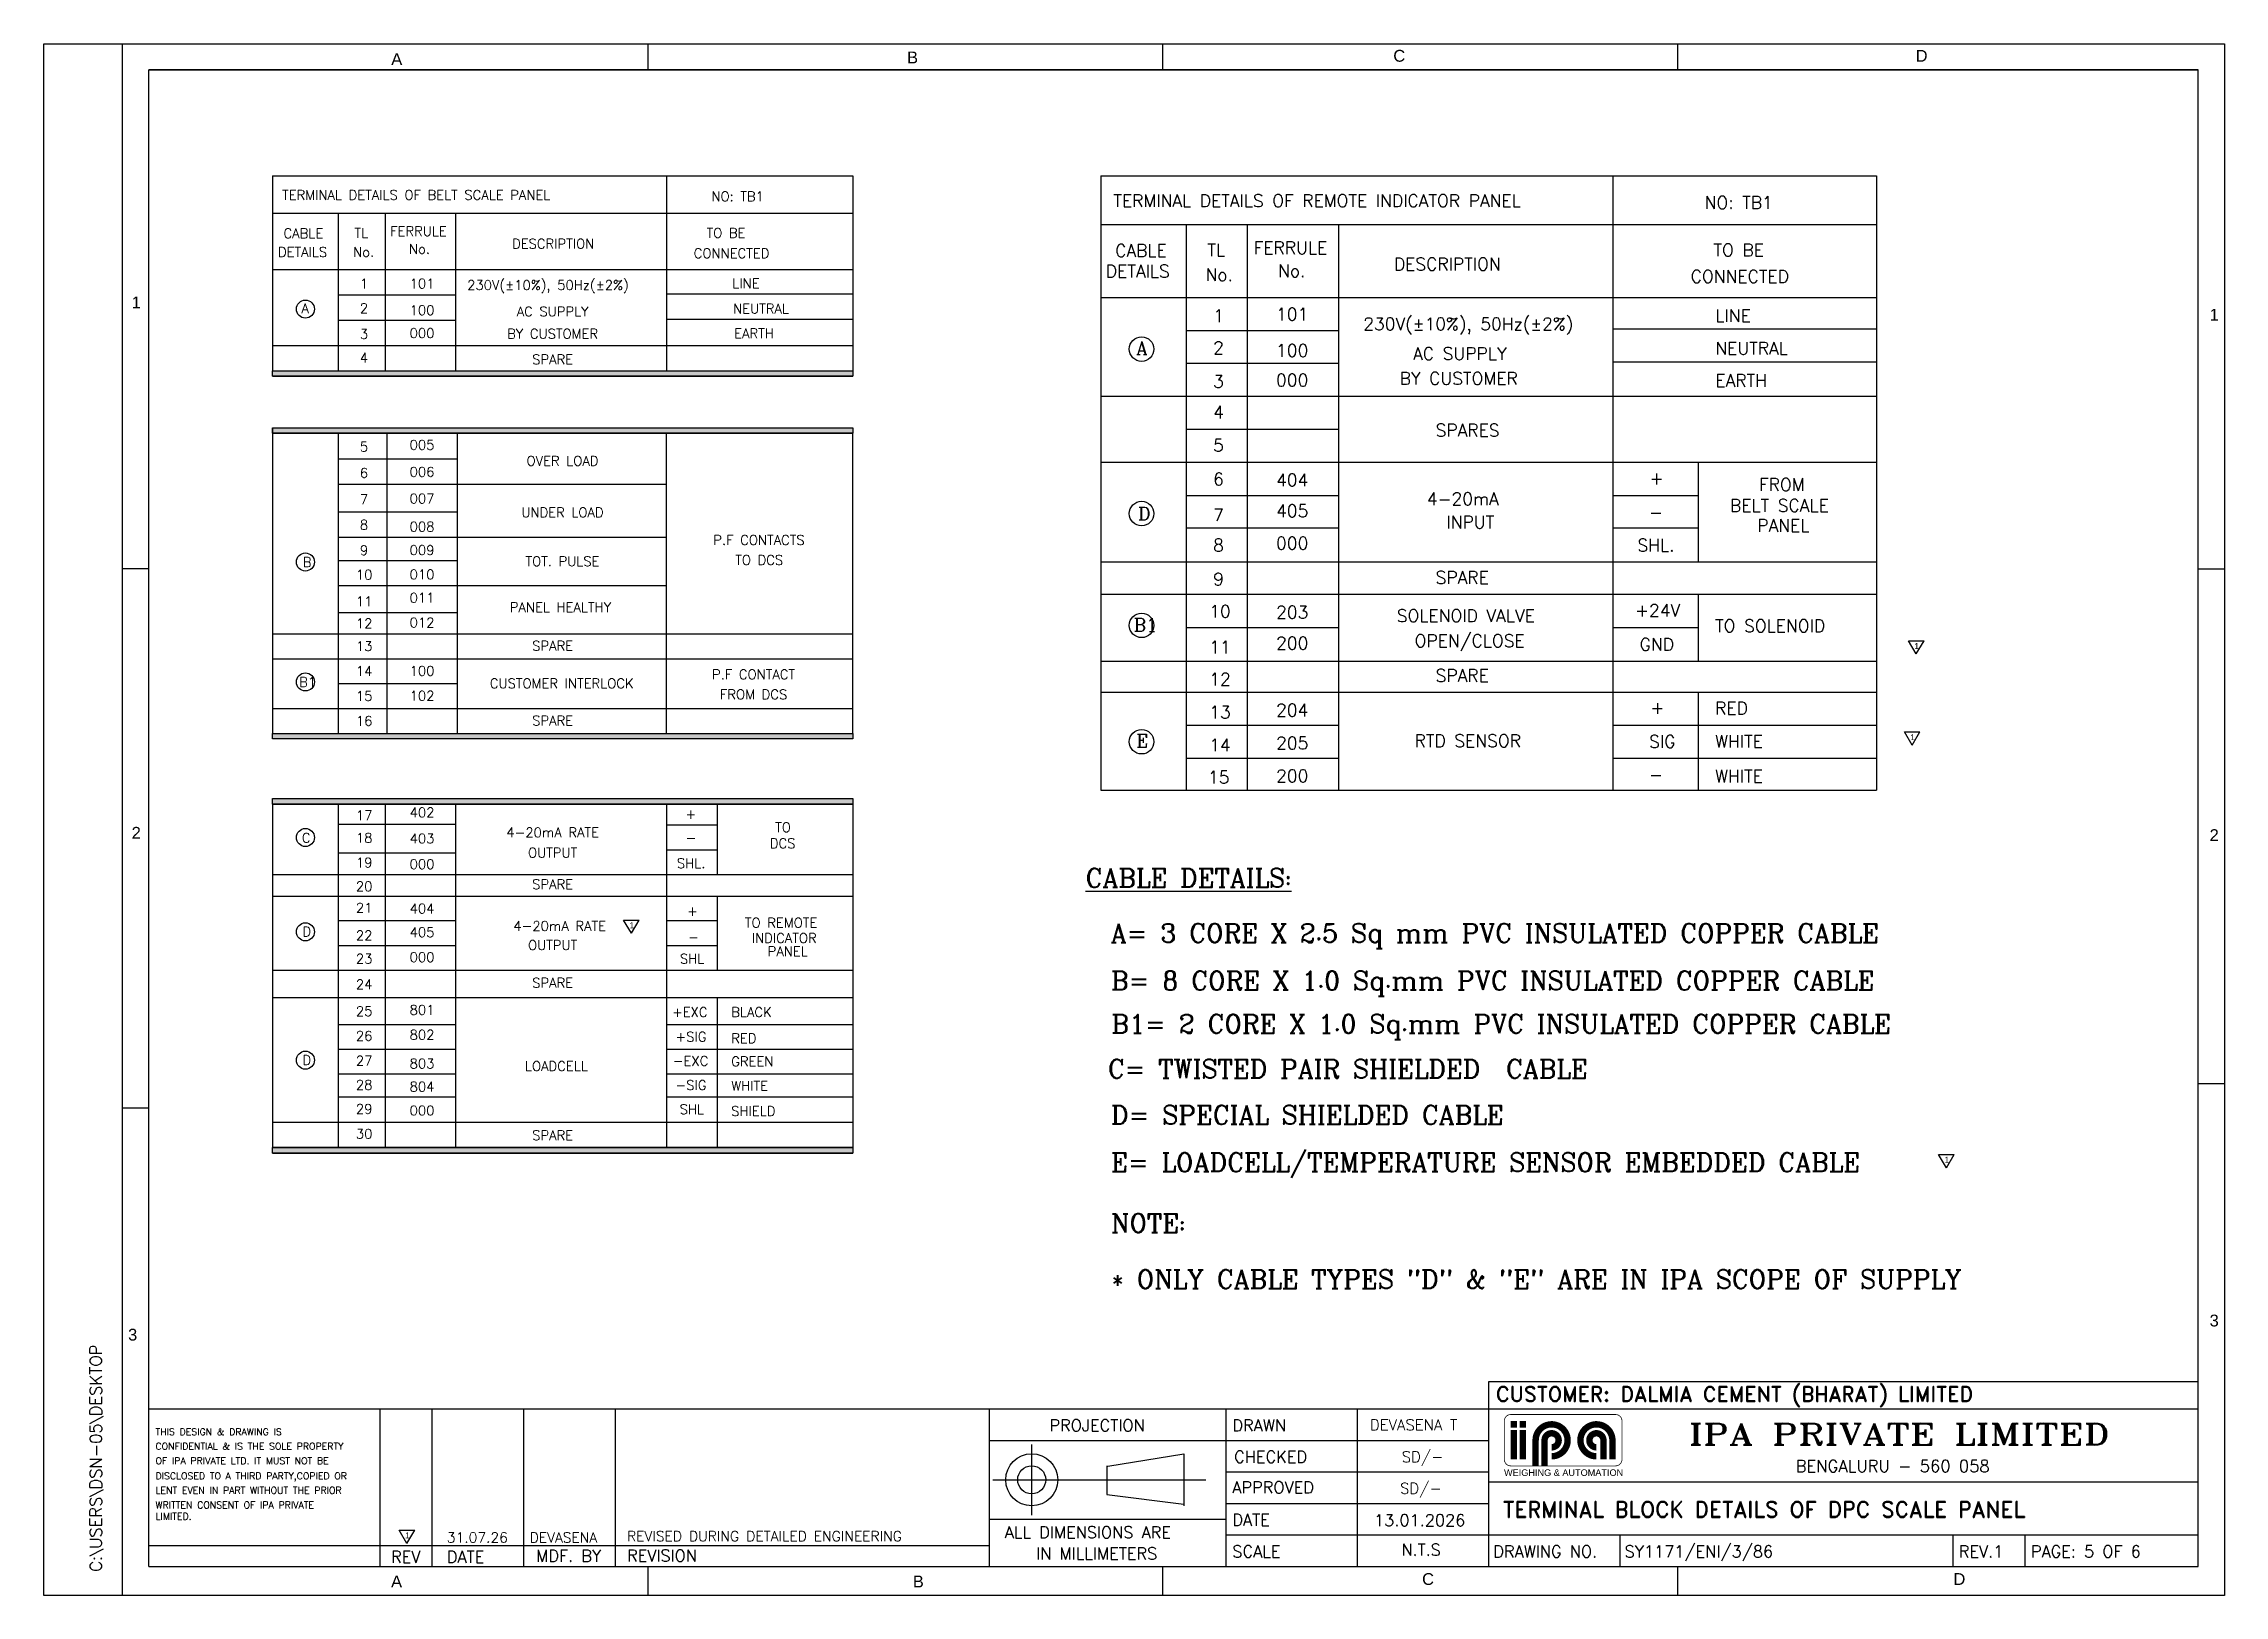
# Model space of a CAD drawing. Header units: inches. Extents: x 784 to 2184505, y 7 to 371504.
# Drawn here: x 707343 to 835854, y 275330 to 366831 of the extents above; entities that cross this region are included whole.
import ezdxf
from ezdxf.enums import TextEntityAlignment as Align

# ---------------------------------------------------------------- set-up
doc = ezdxf.new("R2010")
doc.units = ezdxf.units.IN
doc.header["$MEASUREMENT"] = 0
doc.layers.add('Object', color=2, linetype='Continuous', lineweight=30)
doc.layers.add('SHEET', color=10, linetype='Continuous')
doc.styles.add('ROMAMC', font='romanc.shx', dxfattribs={"height": 7})
doc.styles.add('ROMANC', font='romanc.shx', dxfattribs={"height": 5})
doc.styles.add('ROMAND', font='romand', dxfattribs={"height": 3})
doc.styles.add('ROMANS', font='romans')
doc.styles.add('ROMANT', font='romant', dxfattribs={"width": 1.3, "height": 4})
doc.styles.get("Standard").update_dxf_attribs({"font": 'arial.ttf'})

msp = doc.modelspace()

# ---------------------------------------------------------------- texts
at = {"color": 0}
for s, height, style, p in [('CUSTOMER: DALMIA CEMENT (BHARAT) LIMITED', 891.4686096, 'ROMAND', (792933.54013, 286755.01884, 9781.55083)), ('PROJECTION', 696.694092, 'ROMAND', (766616.4417, 285005.53217, 12132.91572)), ('DRAWN', 696.694092, 'ROMAND', (777394.5259, 285005.53217, 12132.91572)), ('DEVASENA T', 643.056664, 'ROMAND', (785500.0991, 285064.74342, 12132.91572)), ('THIS DESIGN & DRAWING IS', 403.693172, 'ROMANC', (713936.36348, 284772.95699, 12132.91572)), ('CONFIDENTIAL & IS THE SOLE PROPERTY', 403.693172, 'ROMANC', (713936.36348, 283924.16622, 12132.91572)), ('OF IPA PRIVATE LTD. IT MUST NOT BE ', 403.693172, 'ROMANC', (713936.36348, 283065.02434, 12132.91572)), ('CHECKED', 696.694092, 'ROMAND', (777499.64747, 283156.55937, 12132.91572)), ('SD/-', 643.056664, 'ROMAND', (787373.70948, 283177.99599, 12132.91572)), ('DISCLOSED TO A THIRD PARTY,COPIED OR', 403.693172, 'ROMANC', (713936.36348, 282174.82914, 12132.91572)), ('LENT EVEN IN PART WITHOUT THE PRIOR ', 403.693172, 'ROMANC', (713936.36348, 281326.03837, 12132.91572)), ('APPROVED', 696.694092, 'ROMAND', (777394.5259, 281350.66203, 12132.91572)), ('SD/-', 643.056664, 'ROMAND', (787275.04045, 281325.30902, 12132.91572)), ('WRITTEN CONSENT OF IPA PRIVATE ', 403.693172, 'ROMANC', (713936.36348, 280456.54538, 12132.91572)), ('LIMITED.', 403.693172, 'ROMANC', (713936.36348, 279786.01244, 12132.91572)), ('TERMINAL BLOCK DETAILS OF DPC SCALE PANEL', 938.3880101, 'ROMAND', (793340.48882, 279930.52518, 12015.34748)), ('31.07.26', 600, 'ROMAND', (731103.68178, 278445.88011, 12132.91572)), ('DEVASENA', 600, 'ROMAND', (735983.28856, 278445.88011, 12132.91572)), ('REVISED DURING DETAILED ENGINEERING', 600, 'ROMAND', (741723.19071, 278522.0757, 12132.91572)), ('ALL DIMENSIONS ARE ', 696.6940917, 'ROMAND', (763982.29581, 278702.36594, 12132.91572)), ('DATE', 696.694092, 'ROMAND', (777394.5259, 279436.41849, 12132.91572)), ('13.01.2026', 697.03662, 'ROMAND', (785746.705, 279411.83208, 12132.91572)), ('REV', 696.694092, 'ROMAND', (727818.4182, 277251.79575, 12132.91572)), ('DATE', 696.694092, 'ROMAND', (731103.68178, 277251.79575, 12132.91572)), ('REVISION', 696.694092, 'ROMAND', (741723.19071, 277327.99135, 12132.91572)), ('IN MILLIMETERS', 696.6940917, 'ROMAND', (765833.80073, 277453.44136, 12132.91572)), ('SCALE', 696.694092, 'ROMAND', (777394.5259, 277574.88392, 12132.91572)), ('N.T.S', 696.694092, 'ROMAND', (787352.32086, 277673.24611, 12132.91572)), ('DRAWING NO.', 696.6940917, 'ROMAND', (792770.06677, 277574.12852, 12132.91572)), ('SY1171/ENI/3/86', 696.6940917, 'ROMAND', (800511.11223, 277574.12852, 12132.91572)), ('REV.1', 696.694092, 'ROMAND', (820202.84062, 277574.12852, 12132.91572)), ('PAGE: 5 OF 6', 696.6940917, 'ROMAND', (824452.67834, 277574.12852, 12132.91572))]:
    msp.add_text(s, height=height, dxfattribs=dict(at, style=style)).set_placement(p)
at = {"color": 4, "style": 'ROMANT', "width": 1.3}
msp.add_text('IPA PRIVATE LIMITED', height=1258.2536029, dxfattribs=at).set_placement((804285.98796, 284213.80357, 424861.84625))
at = {"color": 4, "style": 'ROMAND'}
msp.add_text('BENGALURU - 560 058', height=707.7676516, dxfattribs=at).set_placement((810590.31094, 282605.9651, 424861.84625))
at = {"color": 0, "style": 'ROMAND'}
msp.add_text('MDF. BY', height=696.694092, dxfattribs=at).set_placement((738281.84333, 277662.74435, 12132.91572), align=Align.MIDDLE)
at = {"layer": 'Object', "color": 7, "insert": (789666.53092, 282760.84914), "char_height": 385.1902062, "width": 14498.5023624, "attachment_point": 1, "style": 'ROMANS'}
msp.add_mtext('\\pxqc;{\\fArial|b0|i0|c0|p0;\\C4;WEIGHING & AUTOMATION}', dxfattribs=at)
at = {"layer": 'SHEET', "color": 0, "linetype": 'Continuous'}
for s, height, p in [('A', 696.69409, (727828.88184, 365569.18289, 12132.91572)), ('B', 696.69409, (758224.65321, 365665.88994, 12132.91572)), ('C', 696.69409, (786877.99201, 365762.5972, 12132.91572)), ('D', 696.69409, (817660.97066, 365762.5972, 12132.91572)), ('1', 696.69409, (712530.93075, 351220.32671, 12132.91572)), ('1', 696.69409, (834983.35369, 350493.66358, 12132.91572)), ('1', 350, (817585.03289, 331130.90907, 12132.91572)), ('1', 350, (817345.03289, 325758.20508, 12132.91572)), ('2', 696.69409, (712530.93075, 319948.06382, 12132.91572)), ('2', 696.69409, (834983.35369, 319811.4431, 12132.91572)), ('1', 350, (741871.69844, 314669.36492, 12132.91572)), ('1', 350, (819365.03289, 300840.90907, 12132.91572)), ('3', 696.69409, (834983.35369, 291188.43216, 12132.91572)), ('3', 696.69409, (712320.8446, 290354.8484, 12132.91572)), ('1', 350, (728645.03289, 278690.90907, 12132.91572)), ('A', 696.69409, (727818.4182, 275802.57401, 12132.91572)), ('B', 696.69409, (758565.14581, 275802.57401, 12132.91572)), ('C', 696.69409, (788576.53331, 275946.71886, 12132.91572)), ('D', 696.69409, (819886.49078, 275946.71842, 12132.91572))]:
    msp.add_text(s, height=height, dxfattribs=at).set_placement(p)
at = {"layer": 'SHEET', "color": 0, "linetype": 'Continuous', "style": 'ROMAMC'}
for s, height, p in [('TERMINAL DETAILS OF BELT SCALE PANEL', 568.2808043, (721396.84245, 357621.8071, 7065.37721)), ('NO: TB1', 568.280804, (746696.12902, 357537.60286, 7065.37721)), ('TERMINAL DETAILS OF REMOTE INDICATOR PANEL', 738.185103, (770379.63988, 357197.41273, 7065.37721)), ('NO: TB1', 738.185103, (805226.59376, 357088.03314, 7065.37721)), ('FERRULE', 568.280804, (727763.66143, 355485.40005, 7065.37721)), ('DETAILS', 568.280804, (721154.12112, 354256.84237, 7065.37721)), ('CABLE', 568.280804, (721482.40695, 355359.42384, 7065.37721)), ('No.', 568.280804, (725580.08167, 354263.6352, 7065.37721)), ('TL', 568.280804, (725660.14245, 355383.02596, 7065.37721)), ('No.', 568.280804, (728872.58504, 354439.53961, 7065.37721)), ('DESCRIPTION', 568.2808043, (734948.85892, 354743.37419, 7065.37721)), ('CONNECTED', 568.280804, (745655.33563, 354183.67873, 7065.37721)), ('TO BE', 568.280804, (746412.98965, 355383.02596, 7065.37721)), ('CABLE', 738.185103, (770490.7864, 354258.6233, 7065.37721)), ('TL', 738.185103, (775917.57909, 354289.28197, 7065.37721)), ('FERRULE', 738.185103, (778650.00708, 354422.26381, 7065.37721)), ('TO BE', 738.185103, (805744.38179, 354289.28197, 7065.37721)), ('DETAILS', 738.185103, (769937.75232, 353047.93828, 7065.37721)), ('No.', 738.185103, (775813.58179, 352835.21634, 7065.37721)), ('No.', 738.185103, (780090.47609, 353063.71256, 7065.37721)), ('DESCRIPTION', 738.185103, (786915.26448, 353458.38745, 7065.37721)), ('CONNECTED', 738.185103, (804405.97267, 352731.35452, 7065.37721)), ('1', 568.2808, (725976.28345, 352399.37352, 7065.37721)), ('101', 568.280804, (728914.46386, 352398.31969, 7065.37721)), ('230V(±10%), 50Hz(±2%)', 568.2808043, (732302.18556, 352310.0362, 7065.37721)), ('LINE', 568.280804, (747928.70477, 352404.65509, 7065.37721)), ('A', 568.2808, (722544.94429, 350944.65866, 7065.37721)), ('2', 568.2808, (725976.28345, 350944.65866, 7065.37721)), ('100', 568.280804, (728914.46386, 350825.9652, 7065.37721)), ('NEUTRAL', 568.280804, (747976.59255, 350922.69552, 7065.37721)), ('1', 738.1851, (776261.83779, 350413.57868, 7065.37721)), ('101', 738.185103, (779970.75509, 350508.82688, 7065.37721)), ('LINE', 738.185103, (805857.5002, 350420.43933, 7065.37721)), ('3', 568.2808, (725976.28345, 349417.88604, 7065.37721)), ('000', 568.280804, (728914.46386, 349480.36802, 7065.37721)), ('EARTH', 568.280804, (748041.87055, 349457.50274, 7065.37721)), ('230V(±10%), 50Hz(±2%)', 738.185103, (785111.50967, 349929.30094, 7065.37721)), ('4', 568.2808, (725976.28345, 348022.71471, 7065.37721)), ('A', 771.33865, (771733.60521, 348501.87181, 440.57721)), ('2', 738.1851, (776261.83779, 348523.93392, 7065.37721)), ('100', 738.185103, (779970.75509, 348369.75356, 7065.37721)), ('AC SUPPLY', 738.185103, (788048.69195, 348178.92205, 7065.37721)), ('NEUTRAL', 738.185103, (805857.5002, 348495.40426, 7065.37721)), ('3', 738.1851, (776261.83779, 346540.68763, 7065.37721)), ('000', 738.185103, (779970.75509, 346621.85044, 7065.37721)), ('BY CUSTOMER', 738.185103, (787250.26197, 346721.8915, 7065.37721)), ('EARTH', 738.185103, (805857.5002, 346592.1489, 7065.37721)), ('4', 738.1851, (776261.83779, 344728.3887, 7065.37721)), ('5', 568.2808, (725976.77252, 342775.51437, 7065.37721)), ('005', 568.280804, (728914.95293, 342881.76595, 7065.37721)), ('5', 738.1851, (776261.83779, 342775.99456, 7065.37721)), ('SPARES', 738.185103, (789374.65035, 343662.97948, 7065.37721)), ('006', 568.280804, (728914.95293, 341294.55442, 7065.37721)), ('6', 568.2808, (725976.77252, 341229.61859, 7065.37721)), ('6', 738.1851, (776261.83779, 340785.02741, 7065.37721)), ('404', 738.185103, (779970.75509, 340731.70279, 7065.37721)), ('+', 738.1851, (801987.88709, 340839.67228, 7065.37721)), ('FROM', 738.185103, (808426.77744, 340459.4797, 268049.47721)), ('7', 568.2808, (725976.77252, 339668.46825, 7065.37721)), ('007', 568.280804, (728914.95293, 339721.36586, 7065.37721)), ('D', 771.33865, (771845.23234, 338733.65493, 440.57721)), ('7', 738.1851, (776261.83779, 338669.68768, 7065.37721)), ('405', 738.185103, (779970.75509, 338910.01064, 7065.37721)), ('4-20mA', 738.185103, (788854.03885, 339617.84276, 7065.37721)), ('BELT SCALE', 738.185103, (806720.08268, 339228.61321, 268049.47721)), ('8', 568.2808, (725976.77252, 338173.93999, 7065.37721)), ('008', 568.280804, (728914.95293, 338062.42124, 7065.37721)), ('INPUT', 738.185103, (790012.05526, 338246.58586, 7065.37721)), ('-', 738.1851, (801955.41378, 338836.09211, 7065.37721)), ('PANEL', 738.185103, (808330.18743, 338043.275, 268049.47721)), ('9', 568.2808, (725981.25914, 336669.77002, 7065.37721)), ('009', 568.280804, (728914.95293, 336679.79001, 7065.37721)), ('P.F CONTACTS', 568.2808043, (746807.43597, 337277.51237, 7065.37721)), ('8', 738.1851, (776261.83779, 336884.92798, 7065.37721)), ('000', 738.185103, (779970.75509, 337002.4362, 7065.37721)), ('SHL.', 738.185103, (801266.35804, 336886.85412, 7065.37721)), ('B', 568.2808, (722613.93642, 335971.68841, 7065.37721)), ('10', 568.280804, (725744.26263, 335230.9983, 7065.37721)), ('010', 568.280804, (728914.95293, 335245.4373, 7065.37721)), ('TO DCS', 568.280804, (748101.25115, 336098.61084, 7065.37721)), ('9', 738.1851, (776261.83779, 334886.69065, 7065.37721)), ('SPARE', 738.185103, (789374.65035, 334982.97948, 7065.37721)), ('11', 568.280804, (725744.26263, 333659.70977, 7065.37721)), ('011', 568.280804, (728914.95293, 333871.98132, 7065.37721)), ('12', 568.280804, (725744.26263, 332360.4375, 7065.37721)), ('012', 568.280804, (728914.95293, 332407.63669, 7065.37721)), ('PANEL HEALTHY', 568.2808043, (734816.92119, 333314.21849, 7065.37721)), ('B1', 771.338652, (771585.18881, 332173.12111, 440.57721)), ('10', 738.185103, (776033.42139, 332985.61563, 7065.37721)), ('203', 738.185103, (779972.33869, 332932.29101, 7065.37721)), ('SOLENOID VALVE', 738.185103, (787085.62741, 332728.41411, 7065.37721)), ('+24V', 738.185103, (801124.95437, 333040.2605, 7065.37721)), ('TO SOLENOID', 738.185103, (805841.32362, 332131.97181, 7065.37721)), ('13', 568.280804, (725744.26263, 331016.99194, 7065.37721)), ('11', 738.185103, (776033.42139, 330870.2759, 7065.37721)), ('200', 738.185103, (779972.33869, 331110.59885, 7065.37721)), ('OPEN/CLOSE', 738.185103, (788137.43735, 331250.19474, 7065.37721)), ('GND', 738.185103, (801396.99738, 331036.68033, 7065.37721)), ('B1', 568.280804, (722400.25146, 328898.04025, 7065.37721)), ('14', 568.280804, (725744.26263, 329547.71467, 7065.37721)), ('100', 568.280804, (728914.95293, 329555.48824, 7065.37721)), ('P.F CONTACT', 568.2808043, (746731.10035, 329350.56539, 7065.37721)), ('12', 738.185103, (776033.42139, 328980.94271, 7065.37721)), ('SPARE', 738.185103, (789374.65035, 329203.33627, 7065.37721)), ('15', 568.280804, (725744.26263, 328078.4374, 7065.37721)), ('102', 568.280804, (728914.95293, 328091.1436, 7065.37721)), ('FROM DCS', 568.280804, (747195.12454, 328171.66385, 7065.37721)), ('13', 738.185103, (776033.42139, 327041.25272, 7065.37721)), ('204', 738.185103, (779972.33869, 327158.72258, 7065.37721)), ('+', 738.1851, (802034.95437, 327314.19081, 7065.37721)), ('RED', 738.185103, (805841.32362, 327272.0266, 7065.37721)), ('16', 568.280804, (725744.26263, 326609.16013, 7065.37721)), ('E', 771.33865, (771735.18881, 325349.95959, 440.57721)), ('14', 738.185103, (776033.42139, 325101.56274, 7065.37721)), ('205', 738.185103, (779972.33869, 325219.03259, 7065.37721)), ('RTD SENSOR', 738.185103, (788137.43735, 325352.19035, 7065.37721)), ('SIG', 738.185103, (801956.99738, 325310.61063, 7065.37721)), ('WHITE', 738.185103, (805841.32362, 325316.22866, 7065.37721)), ('15', 738.185103, (775960.17297, 323204.03835, 7065.37721)), ('200', 738.185103, (779972.33869, 323279.34261, 7065.37721)), ('WHITE', 738.185103, (805841.32362, 323269.46336, 7065.37721)), ('-', 738.1851, (801956.99738, 323354.81269, 7065.37721)), ('17', 568.280804, (725744.26263, 321036.52008, 7065.37721)), ('402', 568.280804, (728914.95293, 321213.5551, 7065.37721)), ('+', 568.2808, (745162.63017, 321117.22836, 7065.37721)), ('C', 568.2808, (722562.57063, 319715.82695, 7065.37721)), ('18', 568.280804, (725744.26263, 319715.82695, 7065.37721)), ('403', 568.280804, (728914.95293, 319676.47619, 7065.37721)), ('TO', 568.280804, (750454.30211, 320338.54677, 207979.73036)), ('19', 568.280804, (725744.26263, 318258.04418, 7065.37721)), ('000', 568.280804, (728914.95293, 318156.8589, 7065.37721)), ('SHL.', 568.280804, (744662.56603, 318213.42816, 7065.37721)), ('-', 568.2808, (745174.61748, 319717.99366, 7065.37721)), ('DCS', 568.280804, (750141.61509, 319390.98253, 207979.73036)), ('20', 568.280804, (725744.26263, 316855.06986, 7065.37721)), ('%%UCABLE DETAILS:', 1101.3855679, (768742.62713, 317084.25142, 6066.45786)), ('21', 568.280804, (725744.26263, 315588.31213, 7065.37721)), ('404', 568.280804, (728914.95293, 315547.26096, 7065.37721)), ('+', 568.2808, (745258.93572, 315396.02784, 7065.37721)), ('TO REMOTE', 568.280804, (748670.32668, 314709.06678, 7065.37721)), ('A= 3 CORE X 2.5 Sq mm PVC INSULATED COPPER CABLE', 1101.3855679, (770221.575, 313831.41004, 6066.45786)), ('D', 568.2808, (722595.51829, 314190.91429, 11946.0053)), ('22', 568.280804, (725744.26263, 313959.84935, 7065.37721)), ('405', 568.280804, (728914.95293, 314144.8584, 7065.37721)), ('-', 568.2808, (745319.47083, 313853.60149, 7065.37721)), ('INDICATOR', 568.280804, (749076.83904, 313806.48865, 207979.73036)), ('PANEL', 568.280804, (750009.27329, 313023.32416, 207979.73036)), ('23', 568.280804, (725744.26263, 312585.87868, 7065.37721)), ('000', 568.280804, (728914.95293, 312676.34064, 7065.37721)), ('SHL', 568.280804, (744842.2137, 312587.36149, 7065.37721)), ('24', 568.280804, (725744.26263, 311074.03053, 7065.37721)), ('B= 8 CORE X 1.0 Sq.mm PVC INSULATED COPPER CABLE', 1101.3855679, (770244.18391, 311027.70617, 6066.45786)), ('25', 568.280804, (725744.26263, 309492.11766, -193848.97594)), ('801', 568.280804, (728914.95293, 309568.28868, 7065.37721)), ('+EXC', 568.280804, (744374.65483, 309437.91553, 7065.37721)), ('BLACK', 568.280804, (747865.8306, 309437.91553, 7065.37721)), ('26', 568.280804, (725744.26263, 308036.89133, -193848.97594)), ('802', 568.280804, (728914.95293, 308103.03984, 7065.37721)), ('RED', 568.280804, (747865.8306, 307899.07839, 7065.37721)), ('B1= 2 CORE X 1.0 Sq.mm PVC INSULATED COPPER CABLE', 1101.3855679, (770266.79281, 308484.00231, 6066.45786)), ('D', 568.2808, (722595.51829, 306612.96203, 11946.0053)), ('27', 568.280804, (725744.26263, 306569.74304, -193848.97594)), ('803', 568.280804, (728914.95293, 306404.08732, 7065.37721)), ('GREEN', 568.280804, (747865.8306, 306529.88879, 7065.37721)), ('C= TWISTED PAIR SHIELDED  CABLE', 1101.3855679, (770056.19541, 305825.70153, 6066.45786)), ('28', 568.280804, (725744.26263, 305148.72785, 7065.37721)), ('804', 568.280804, (728914.95293, 305043.81852, 7065.37721)), ('WHITE', 568.280804, (747865.8306, 305091.71705, 7065.37721)), ('29', 568.280804, (725744.26263, 303730.24155, 7065.37721)), ('000', 568.280804, (728914.95293, 303637.26494, 7065.37721)), ('SHIELD', 568.280804, (747861.95962, 303604.14434, 7065.37721)), ('D= SPECIAL SHIELDED CABLE', 1101.3855679, (770242.43834, 303111.92399, 6066.45786)), ('30', 568.280804, (725744.26263, 302261.34483, -193848.97594)), ('E= LOADCELL/TEMPERATURE SENSOR EMBEDDED CABLE', 1101.3855679, (770243.62306, 300315.94042, 6066.45786)), ('NOTE: ', 1101.385568, (770243.62306, 296732.70027, 6066.45786)), ('* ONLY CABLE TYPES "D" & "E" ARE IN IPA SCOPE OF SUPPLY', 1101.3855679, (770243.62306, 293423.19275, 6066.45786))]:
    msp.add_text(s, height=height, dxfattribs=at).set_placement(p)
for s, height, p in [('AC SUPPLY', 568.280804, (737339.41971, 351034.04591, 7065.37721)), ('BY CUSTOMER', 568.2808043, (737339.41971, 349724.89119, 7065.37721)), ('SPARE', 568.280804, (737339.41971, 348207.56269, 7065.37721)), ('OVER LOAD', 568.280804, (737920.86524, 342227.70514, 7065.37721)), ('UNDER LOAD', 568.280804, (737920.86524, 339189.90369, 7065.37721)), ('TOT. PULSE', 568.280804, (737920.86524, 336306.1306, 7065.37721)), ('SPARE', 568.280804, (737339.90878, 331321.50729, 7065.37721)), ('CUSTOMER INTERLOCK', 568.2808043, (737878.35085, 329103.63586, 7065.37721)), ('SPARE', 568.280804, (737339.90878, 326913.67548, 7065.37721)), ('4-20mA RATE', 568.2808043, (737339.90878, 320321.36447, 7065.37721)), ('OUTPUT', 568.280804, (737339.90878, 319125.49002, 7065.37721)), ('SPARE', 568.280804, (737339.90878, 317260.31327, 7065.37721)), ('4-20mA RATE', 568.2808043, (737753.64814, 314802.26129, 7065.37721)), ('OUTPUT', 568.280804, (737339.90878, 313671.62701, 7065.37721)), ('SPARE', 568.280804, (737339.90878, 311452.66574, 7065.37721)), ('+SIG', 568.280804, (745493.86604, 308269.52361, 7065.37721)), ('LOADCELL', 568.280804, (737559.19203, 306539.3065, 7065.37721)), ('-EXC', 568.280804, (745469.32873, 306845.57224, 7065.37721)), ('-SIG', 568.280804, (745493.86604, 305418.88119, 7065.37721)), ('SHL', 568.280804, (745542.94066, 303995.05242, 7065.37721)), ('SPARE', 568.280804, (737339.90878, 302461.33716, -193848.97594))]:
    msp.add_text(s, height=height, dxfattribs=at).set_placement(p, align=Align.MIDDLE)
at = {"layer": 'SHEET', "color": 124, "linetype": 'Continuous', "style": 'ROMAND'}
msp.add_text('C:\\USERS\\DSN-05\\DESKTOP', height=704.430188, rotation=90, dxfattribs=at).set_placement((710772.41523, 276718.28298, 12132.91572))

# ---------------------------------------------------------------- hatches: boundary and pattern name
for points in [[(720829.17006, 347537.79411), (720829.17006, 347213.09063), (755034.16719, 347213.09063), (755034.16719, 347537.79411)], [(720829.17006, 344179.49889), (720829.17006, 343854.79541), (755034.16719, 343854.79541), (755034.16719, 344179.49889)], [(720829.17006, 326153.87713), (720829.17006, 325829.17365), (755034.16719, 325829.17365), (755034.16719, 326153.87713)], [(720829.65912, 322316.36517), (720829.65912, 321991.6617), (755034.65625, 321991.6617), (755034.65625, 322316.36517)], [(720829.65912, 301740.16257), (720829.65912, 301415.4591), (755034.65625, 301415.4591), (755034.65625, 301740.16257)]]:
    msp.add_hatch(color=256).paths.add_polyline_path(points)

# ---------------------------------------------------------------- linework, layer by layer
at = {"linetype": 'Continuous'}
for p, q in [((720828.68099, 359041.2837, 7065.37721), (755034.16719, 359041.2837, 7065.37721)), ((744056.88112, 359041.2837, 7065.37721), (744056.88112, 347537.79411, 7065.37721)), ((769641.6098, 359041.2837, 7065.37721), (815349.08055, 359041.2837, 7065.37721)), ((769641.6098, 359041.2837, 7065.37721), (769641.6098, 322808.91223, 7065.37721)), ((799814.5651, 359041.2837, 7065.37721), (799814.5651, 322808.91223, 7065.37721)), ((815349.08055, 359041.2837, 7065.37721), (815349.08055, 322808.91223, 7065.37721)), ((720828.68099, 356829.07416, 7065.37721), (755034.16719, 356829.07416, 7065.37721)), ((724700.04768, 356829.07416, 7065.37721), (724700.04768, 347537.79411, 7065.37721)), ((727465.3096, 356829.07416, 7065.37721), (727465.3096, 347537.79411, 7065.37721)), ((731613.20248, 356829.07416, 7065.37721), (731613.20248, 347537.79411, 7065.37721)), ((769641.6098, 356167.66891, 7065.37721), (815349.08055, 356167.66891, 7065.37721)), ((774670.43568, 356167.66891, 7065.37721), (774670.43568, 322808.91223, 7065.37721)), ((778262.45417, 356167.66891, 7065.37721), (778262.45417, 330424.793, 7065.37721)), ((783650.4819, 356167.66891, 7065.37721), (783650.4819, 330424.793, 7065.37721)), ((724700.04768, 352017.51842, 7065.37721), (731613.20248, 352017.51842, 7065.37721)), ((744056.88112, 352083.42669, 7065.37721), (755034.16719, 352083.42669, 7065.37721)), ((724700.04768, 350524.27698, 7065.37721), (731613.20248, 350524.27698, 7065.37721)), ((744056.88112, 350588.03275, 7065.37721), (755034.16719, 350588.03275, 7065.37721)), ((774670.43568, 349917.55674, 7065.37721), (783650.4819, 349917.55674, 7065.37721)), ((799814.5651, 350003.17023, 7065.37721), (815349.08055, 350003.17023, 7065.37721)), ((720828.68099, 349031.03555, 7065.37721), (755034.16719, 349031.03555, 7065.37721)), ((720828.68099, 347537.79411, 7065.37721), (755034.16719, 347537.79411, 7065.37721)), ((774670.43568, 347977.86676, 7065.37721), (783650.4819, 347977.86676, 7065.37721)), ((799814.5651, 348060.68419, 7065.37721), (815349.08055, 348060.68419, 7065.37721)), ((769641.6098, 346038.17677, 7065.37721), (815349.08055, 346038.17677, 7065.37721)), ((720829.17006, 343854.79541, 7065.37721), (755034.65625, 343854.79541, 7065.37721)), ((727576.39519, 343854.79541, 7065.37721), (727576.39519, 332030.9862, 7065.37721)), ((774670.43568, 344098.48679, 7065.37721), (783650.4819, 344098.48679, 7065.37721)), ((724700.53674, 342344.94973, 7065.37721), (731724.28807, 342344.94973, 7065.37721)), ((769641.6098, 342158.79681, 7065.37721), (815349.08055, 342158.79681, 7065.37721)), ((724700.53674, 340851.7083, 7065.37721), (744057.37018, 340851.7083, 7065.37721)), ((774672.01929, 340191.50079, 7065.37721), (783652.0655, 340191.50079, 7065.37721)), ((799816.1487, 340191.50079, 7065.37721), (804859.34575, 340191.50079, 7065.37721)), ((724700.53611, 339215.73134, 7065.37721), (731724.28807, 339215.73134, 7065.37721)), ((774672.01929, 338274.56157, 7065.37721), (783652.0655, 338274.56157, 7065.37721)), ((799816.1487, 338274.56157, 7065.37721), (804859.34575, 338274.56157, 7065.37721)), ((724700.53674, 337722.48991, 7065.37721), (744057.37018, 337722.48991, 7065.37721)), ((724700.53674, 336349.2551, 7065.37721), (731724.28807, 336349.2551, 7065.37721)), ((769641.6098, 336276.32425, 7065.37721), (815349.08055, 336276.32425, 7065.37721)), ((724700.53674, 334876.73805, 7065.37721), (744057.37018, 334876.73805, 7065.37721)), ((769641.6098, 334359.38502, 7065.37721), (815350.66415, 334359.38502, 7065.37721)), ((724700.53674, 333278.58454, 7065.37721), (731724.28807, 333278.58454, 7065.37721)), ((720829.17006, 332030.9862, 7065.37721), (755034.65625, 332030.9862, 7065.37721)), ((727576.39519, 332030.9862, 7065.37721), (727576.39519, 326153.87713, 7065.37721)), ((774673.60289, 332392.08901, 7065.37721), (783653.64911, 332392.08901, 7065.37721)), ((799817.7323, 332392.08901, 7065.37721), (804860.92935, 332392.08901, 7065.37721)), ((720829.17006, 330561.70893, 7065.37721), (755034.65625, 330561.70893, 7065.37721)), ((720829.17006, 330561.70893, 7065.37721), (755034.65625, 330561.70893, 7065.37721)), ((769641.6098, 330424.793, 7065.37721), (815349.08055, 330424.793, 7065.37721)), ((778262.45417, 330525.50658, 7065.37721), (778262.45417, 322808.91223, 7065.37721)), ((783650.4819, 330525.50658, 7065.37721), (783650.4819, 322808.91223, 7065.37721)), ((799817.7323, 330424.793, 7065.37721), (804860.92935, 330424.793, 7065.37721)), ((724700.53674, 329092.43166, 7065.37721), (731724.28807, 329092.43166, 7065.37721)), ((724700.53674, 329092.43166, 7065.37721), (731724.28807, 329092.43166, 7065.37721)), ((769641.6098, 328585.81659, 7065.37721), (815350.66415, 328585.81659, 7065.37721)), ((720829.17006, 327623.15439, 7065.37721), (755034.65625, 327623.15439, 7065.37721)), ((720829.17006, 327623.15439, 7065.37721), (755034.65625, 327623.15439, 7065.37721)), ((774672.01929, 326646.12661, 7065.37721), (783652.0655, 326646.12661, 7065.37721)), ((799816.1487, 326646.12661, 7065.37721), (815350.66415, 326646.12661, 7065.37721)), ((774672.01929, 324706.43663, 7065.37721), (783652.0655, 324706.43663, 7065.37721)), ((799816.1487, 324706.43663, 7065.37721), (815350.66415, 324706.43663, 7065.37721)), ((769641.6098, 322808.91223, 7065.37721), (815352.24775, 322808.91223, 7065.37721)), ((720829.17006, 321991.6617, 7065.37721), (720829.17006, 301740.16257, 7065.37721)), ((720829.17006, 321991.6617, 7065.37721), (755034.65625, 321991.6617, 7065.37721)), ((720829.17006, 321991.6617, 7065.37721), (755034.65625, 321991.6617, 7065.37721)), ((727465.79866, 321991.6617, 7065.37721), (727465.79866, 301740.16257, 7065.37721)), ((731613.69154, 321991.6617, 7065.37721), (731613.69154, 301740.16257, 7065.37721)), ((744057.37018, 321991.6617, 7065.37721), (744057.37018, 317659.60271, 7065.37721)), ((744057.37018, 321991.6617, 7065.37721), (744057.37018, 317659.60271, 7065.37721)), ((747028.76327, 321991.6617, 7065.37721), (747028.76327, 317834.90761, 7065.37721)), ((724700.53674, 320800.90924, 7065.37721), (731613.69154, 320800.90924, 7065.37721)), ((744059.09409, 320765.34099, 7065.37721), (747028.76327, 320765.34099, 7065.37721)), ((724700.53674, 319117.43906, 7065.37721), (731613.69154, 319117.43906, 7065.37721)), ((744057.37018, 319290.57859, 7065.37721), (747028.76327, 319290.57859, -203247.95649)), ((720829.17006, 317834.90761, 7065.37721), (755034.65625, 317834.90761, 7065.37721)), ((720829.17006, 316552.37617, 7065.37721), (755034.65625, 316552.37617, 7065.37721)), ((744057.37018, 316183.87561, 7065.37721), (744057.37018, 301740.16257, 7065.37721)), ((744057.37018, 316183.87561, 7065.37721), (744057.37018, 301740.16257, 7065.37721)), ((747028.76327, 316552.37617, 7065.37721), (747028.76327, 312198.62427, 7065.37721)), ((724700.53674, 315131.3945, 7065.37721), (731613.69154, 315131.3945, 7065.37721)), ((744057.37018, 315131.3945, 7065.37721), (747028.76327, 315131.3945, 7065.37721)), ((747028.76327, 316121.11459, 7065.37721), (747028.76327, 312177.72748, 7065.37721)), ((724700.53674, 313655.6674, 7065.37721), (731613.69154, 313655.6674, 7065.37721)), ((744057.37018, 313655.6674, 7065.37721), (747028.76327, 313655.6674, 7065.37721)), ((720829.17006, 312198.62427, 7065.37721), (755034.65625, 312198.62427, 7065.37721)), ((747028.76327, 310581.01086, 7065.37721), (747028.76327, 301740.16257, 7065.37721)), ((724750.72452, 308986.21186, -193848.97594), (731613.69154, 308986.21186, -193848.97594)), ((744057.37018, 308986.21186, -193848.97594), (755034.65625, 308986.21186, -193848.97594)), ((724750.72452, 307536.31505, -193848.97594), (731613.69154, 307536.31505, -193848.97594)), ((744057.37018, 307536.31505, -193848.97594), (755034.65625, 307536.31505, -193848.97594)), ((724700.53674, 306089.7731, 7065.37721), (731613.69154, 306089.7731, 7065.37721)), ((744057.37018, 306089.7731, 7065.37721), (755034.65625, 306089.7731, 7065.37721)), ((724700.53674, 304726.64545, 7065.37721), (731613.69154, 304726.64545, 7065.37721)), ((744057.37018, 304726.64545, 7065.37721), (755034.65625, 304726.64545, 7065.37721))]:
    msp.add_line(p, q, dxfattribs=at)
for p, q in [((720828.68099, 359041.2837, 7065.37721), (720828.68099, 347537.79411, 7065.37721)), ((755034.16719, 359041.2837, 7065.37721), (755034.16719, 347537.79411, 7065.37721)), ((720829.17006, 344179.49889, 7065.37721), (720829.68724, 326153.87713, 7065.37721)), ((724700.53674, 343854.79541, 7065.37721), (724700.53674, 332030.9862, 7065.37721)), ((731724.28807, 332030.9862, 7065.37721), (731724.28807, 343854.79541, 7065.37721)), ((744057.37018, 332030.9862, 7065.37721), (744057.37018, 343854.79541, 7065.37721)), ((755034.16719, 326153.87713, 7065.37721), (755034.65625, 343854.79541, 7065.37721)), ((804860.92935, 336276.32425, 7065.37721), (804860.92935, 342158.79681, 7065.37721)), ((804860.92935, 330424.793, 7065.37721), (804860.92935, 334359.38502, 7065.37721)), ((724700.53674, 332030.9862, 7065.37721), (724700.53674, 326153.87713, 7065.37721)), ((731724.28807, 326153.87713, 7065.37721), (731724.28807, 332030.9862, 7065.37721)), ((744057.37018, 326153.87713, 7065.37721), (744057.37018, 332030.9862, 7065.37721)), ((817236.69999, 331612.87367), (818156.12342, 331612.87367)), ((817696.41171, 330839.2125), (817236.69999, 331612.87367)), ((817696.41171, 330839.2125), (818156.12342, 331612.87367)), ((804860.92935, 322808.91223, 7065.37721), (804860.92935, 328585.81659, 7065.37721)), ((816996.69999, 326240.16969), (817916.12342, 326240.16969)), ((817456.41171, 325466.50851), (816996.69999, 326240.16969)), ((817456.41171, 325466.50851), (817916.12342, 326240.16969)), ((724700.53674, 321991.6617, 7065.37721), (724700.53674, 301740.16257, 7065.37721)), ((755034.65625, 321991.6617, 7065.37721), (755034.65625, 301740.16257, 7065.37721)), ((744057.37018, 317659.60271, 7065.37721), (744057.37018, 316183.87561, 7065.37721)), ((741523.36554, 315151.32953), (742442.78897, 315151.32953)), ((741983.07726, 314377.66835), (741523.36554, 315151.32953)), ((741983.07726, 314377.66835), (742442.78897, 315151.32953)), ((720829.17006, 310581.01086, 7065.37721), (755034.65625, 310581.01086, -193848.97594)), ((744057.37018, 310581.01086, -193848.97594), (755034.65625, 310581.01086, -193848.97594)), ((744057.37018, 308986.21186, -81418.40539), (755034.65625, 308986.21186, 7065.37721)), ((720829.17006, 303227.91684, 7065.37721), (755034.65625, 303227.91684, -193848.97594)), ((755034.65625, 301740.16257, 7065.37721), (720829.17006, 301740.16257, 7065.37721)), ((819016.69999, 301322.87367), (819936.12342, 301322.87367)), ((819476.41171, 300549.2125), (819016.69999, 301322.87367)), ((819476.41171, 300549.2125), (819936.12342, 301322.87367)), ((728296.69999, 279172.87367), (729216.12342, 279172.87367)), ((728756.41171, 278399.2125), (728296.69999, 279172.87367)), ((728756.41171, 278399.2125), (729216.12342, 279172.87367))]:
    msp.add_line(p, q)
at = {"color": 7, "linetype": 'Continuous'}
for p, q in [((720829.17005, 347537.79411, 7065.37721), (755034.16718, 347537.79411, 7065.37721)), ((720829.17006, 347213.09063, 7065.37721), (755034.16719, 347213.09063, 7065.37721)), ((720829.17006, 343854.79541, 7065.37721), (755034.16719, 343854.79541, 7065.37721)), ((720829.65912, 321991.6617, 7065.37721), (755034.65625, 321991.6617, 7065.37721)), ((720829.65912, 301415.4591, 7065.37721), (755034.65625, 301415.4591, 7065.37721))]:
    msp.add_line(p, q, dxfattribs=at)
at = {"color": 0}
for p, q in [((765570.78853, 280061.266, 12132.91572), (765570.78853, 284228.99422, 12132.91572)), ((769989.35582, 282973.88731, 12132.91572), (769989.35582, 281275.15621, 12132.91572)), ((774528.79545, 283654.71194, 12132.91572), (770052.08911, 282935.4652, 12132.91572)), ((774528.67344, 283680.5003, 12132.91572), (774528.67344, 280612.5477, 12132.91572)), ((763272.1822, 282146.524, 12132.91572), (775825.74334, 282146.524, 12132.91572)), ((769989.35582, 281275.15621, 12132.91572), (774528.67344, 280715.2172, 12132.91572))]:
    msp.add_line(p, q, dxfattribs=at)
at = {"elevation": 7065.37721}
for points in [[(720829.17006, 347537.79411), (755034.16719, 347537.79411), (755034.16719, 347213.09063), (720829.17006, 347213.09063)], [(720829.17006, 344179.49889), (755034.16719, 344179.49889), (755034.16719, 343854.79541), (720829.17006, 343854.79541)], [(720829.17006, 326153.87713), (755034.16719, 326153.87713), (755034.16719, 325829.17365), (720829.17006, 325829.17365)], [(720829.65912, 322316.36517), (755034.65625, 322316.36517), (755034.65625, 321991.6617), (720829.65912, 321991.6617)], [(720829.65912, 301740.16257), (755034.65625, 301740.16257), (755034.65625, 301415.4591), (720829.65912, 301415.4591)]]:
    msp.add_lwpolyline(points, close=True, dxfattribs=at)
for centre, radius in [((722772.95957, 351176.85615, 11946.0053), 532.32865), ((772043.09482, 348817.03801, 7065.37721), 722.54009), ((772043.09482, 339118.58809, 7065.37721), 722.54009), ((722773.44864, 336263.314, 11946.0053), 532.32865), ((772044.67842, 332528.28731, 7065.37721), 722.54009), ((722773.44864, 329189.66584, 11946.0053), 532.32865), ((772044.67842, 325665.12579, 7065.37721), 722.54009), ((722773.44864, 320018.45728, 11946.0053), 532.32865), ((722773.44864, 314456.4802, 11946.0053), 532.32865), ((722773.44864, 306890.33857, 11946.0053), 532.32865)]:
    msp.add_circle(centre, radius)
at = {"color": 0}
for radius in [1533.9763, 827.36331]:
    msp.add_circle((765570.78853, 282146.524, 12132.91572), radius, dxfattribs=at)
at = {"layer": 'SHEET', "color": 124, "linetype": 'Continuous', "true_color": 0x00a183}
for p, q in [((711997.70025, 275329.78858, 12132.91572), (711997.70025, 366811.21585, 12132.91572)), ((742961.88211, 365289.619, 12132.91572), (742961.88211, 366830.97488, 12132.91572)), ((713545.90934, 365289.619, 12132.91572), (834306.21858, 365289.619, 12132.91572)), ((713545.90934, 365289.619, 12132.91572), (834306.21858, 365289.619, 12132.91572)), ((713545.90934, 365289.619, 12132.91572), (834306.21858, 365289.619, 12132.91572)), ((834306.21858, 365289.619, 12132.91572), (713545.90934, 365289.619, 12132.91572)), ((713545.90934, 277041.70071, 12132.91572), (713545.90934, 365289.619, 12132.91572)), ((834306.21858, 277041.70071, 12132.91572), (834306.21858, 365289.619, 12132.91572)), ((835844.64695, 305502.13656, 12132.91572), (834306.21858, 305502.38199, 12132.91572)), ((792504.57307, 286330.95527, 12132.91572), (792504.57307, 287947.89741, 12132.91572)), ((792504.57307, 287947.89741, 12132.91572), (834306.21858, 287947.89741, 12132.91572)), ((713545.90934, 286330.95527, 12132.91572), (834306.21858, 286330.95527, 12132.91572)), ((713545.90934, 286330.95527, 12132.91572), (834306.21858, 286330.95527, 12132.91572)), ((727165.49213, 286330.95527, 12132.91572), (727165.49213, 277041.70071, 12132.91572)), ((730237.08102, 277029.62401, 12132.91572), (730237.08102, 286318.87857, 12132.91572)), ((735643.21612, 277041.70071, 12132.91572), (735643.21612, 286330.95527, 12132.91572)), ((741049.35122, 277041.70071, 12132.91572), (741049.35122, 286330.95527, 12132.91572)), ((763088.60031, 277041.70071, 12132.91572), (763088.60031, 286330.95527, 12132.91572)), ((777022.48215, 277041.70071, 12132.91572), (777022.48215, 286330.95527, 12132.91572)), ((784763.52761, 277041.70071, 12132.91572), (784763.52761, 286330.95527, 12132.91572)), ((792504.57307, 277041.70071, 12132.91572), (792504.57307, 286330.95527, 12132.91572)), ((763088.60031, 284473.10436, 12132.91572), (792504.57307, 284473.10436, 12132.91572)), ((777022.48215, 282615.25345, 12132.91572), (792504.57307, 282615.25345, 12132.91572)), ((792504.57307, 282022.24211, 12132.91572), (834306.21858, 282022.24211, 12132.91572)), ((777022.48215, 280757.40254, 12132.91572), (792504.57307, 280757.40254, 12132.91572)), ((763088.60031, 279828.47708, 12132.91572), (777022.48215, 279828.47708, 12132.91572)), ((777022.48215, 278899.55162, 12132.91572), (834306.21858, 278899.55162, 12132.91572)), ((800245.61854, 277041.70071, 12132.91572), (800245.61854, 278899.55162, 12132.91572)), ((819874.14588, 277041.70071, 12132.91572), (819874.14588, 278899.55162, 12132.91572)), ((824123.9836, 277041.70071, 12132.91572), (824123.9836, 278899.55162, 12132.91572)), ((713545.90934, 278280.26799, 12132.91572), (763088.60031, 278280.26799, 12132.91572)), ((713545.90934, 277041.70071, 12132.91572), (834306.21858, 277041.70071, 12132.91572)), ((773306.78032, 275329.78858, 12132.91572), (773306.78032, 277041.70071, 12132.91572)), ((803651.67854, 275329.78858, 12132.91572), (803651.67854, 277041.70071, 12132.91572))]:
    msp.add_line(p, q, dxfattribs=at)
at = {"layer": 'SHEET', "color": 0, "linetype": 'Continuous'}
for p, q in [((773306.78032, 365289.619, 12132.91572), (773306.78032, 366830.97488, 12132.91572)), ((803651.67854, 365289.619, 12132.91572), (803651.67854, 366830.97488, 12132.91572)), ((720828.68099, 353510.75986, 7065.37721), (755034.16719, 353510.75986, 7065.37721)), ((769641.6098, 351857.24672, 7065.37721), (815349.08055, 351857.24672, 7065.37721)), ((707353.07297, 335867.53359, 12132.91572), (707348.13322, 335867.53438, 12132.91572)), ((713545.90934, 335866.54564, 12132.91572), (711997.70025, 335866.79263, 12132.91572)), ((835849.48791, 335847.03439, 12132.91572), (834306.21858, 335847.28059, 12132.91572)), ((707353.07297, 304060.9506, 12132.91572), (707343.29226, 304060.95216, 12132.91572)), ((713545.90934, 304059.96265, 12132.91572), (711997.70025, 304060.20964, 12132.91572)), ((742961.88211, 275329.78858, 12132.91572), (742961.88211, 277041.70071, 12132.91572))]:
    msp.add_line(p, q, dxfattribs=at)
at = {"layer": 'SHEET', "color": 124, "linetype": 'Continuous', "true_color": 0x00a183, "elevation": 12132.91572}
msp.add_lwpolyline([(707353.07297, 366811.21585), (835854.42767, 366811.21585), (835854.42767, 275329.78858), (707353.07297, 275329.78858)], close=True, dxfattribs=at)
at = {"layer": 'SHEET', "color": 4, "linetype": 'Continuous', "const_width": 45.25582}
msp.add_lwpolyline([(799978.08873, 285995.31666), (793799.46278, 285995.31666, 0.4142135624), (793422.33096, 285618.18484), (793422.33096, 283343.84328, 0.4142135624), (793799.46278, 282966.71147), (799978.08873, 282966.71147, 0.4142135624), (800355.22055, 283343.84328), (800355.22055, 285618.18484, 0.4142135624)], format="xyb", close=True, dxfattribs=at)
at = {"layer": 'SHEET', "color": 4, "linetype": 'Continuous', "const_width": 377.13182}
for points in [[(793984.37731, 285229.35201), (793984.37731, 285606.48383)], [(794512.36185, 285229.35201), (794512.36185, 285606.48383)], [(793984.37731, 283343.69293), (793984.37731, 285078.49929)], [(794512.36185, 283343.69293), (794512.36185, 285078.49929)], [(795266.62549, 282966.56111), (795266.62549, 284475.08838)]]:
    msp.add_lwpolyline(points, dxfattribs=at)
for points in [[(795266.62549, 284475.08838, -2.4142135624), (796209.45503, 283532.25884, 0.048516246)], [(799792.2073, 283343.69293), (799792.2073, 284475.08838, 2.4142135624), (798849.37775, 283532.25884, 0.362037375)], [(795794.61003, 282966.56111), (795794.61003, 284475.08838, -2.4142135624), (796209.45503, 284060.24338, 1.7118172848)], [(799264.22275, 283343.69293), (799264.22275, 284475.08838, 2.4142135624), (798849.37775, 284060.24338, 0.3121925891)]]:
    msp.add_lwpolyline(points, format="xyb", dxfattribs=at)

msp.set_redraw_order([(e.dxf.handle, doc.entitydb.next_handle()) for e in msp.query("TEXT MTEXT ATTDEF DIMENSION ARC_DIMENSION")])  # texts and dimensions are drawn at this point

doc.saveas('drawing.dxf')
